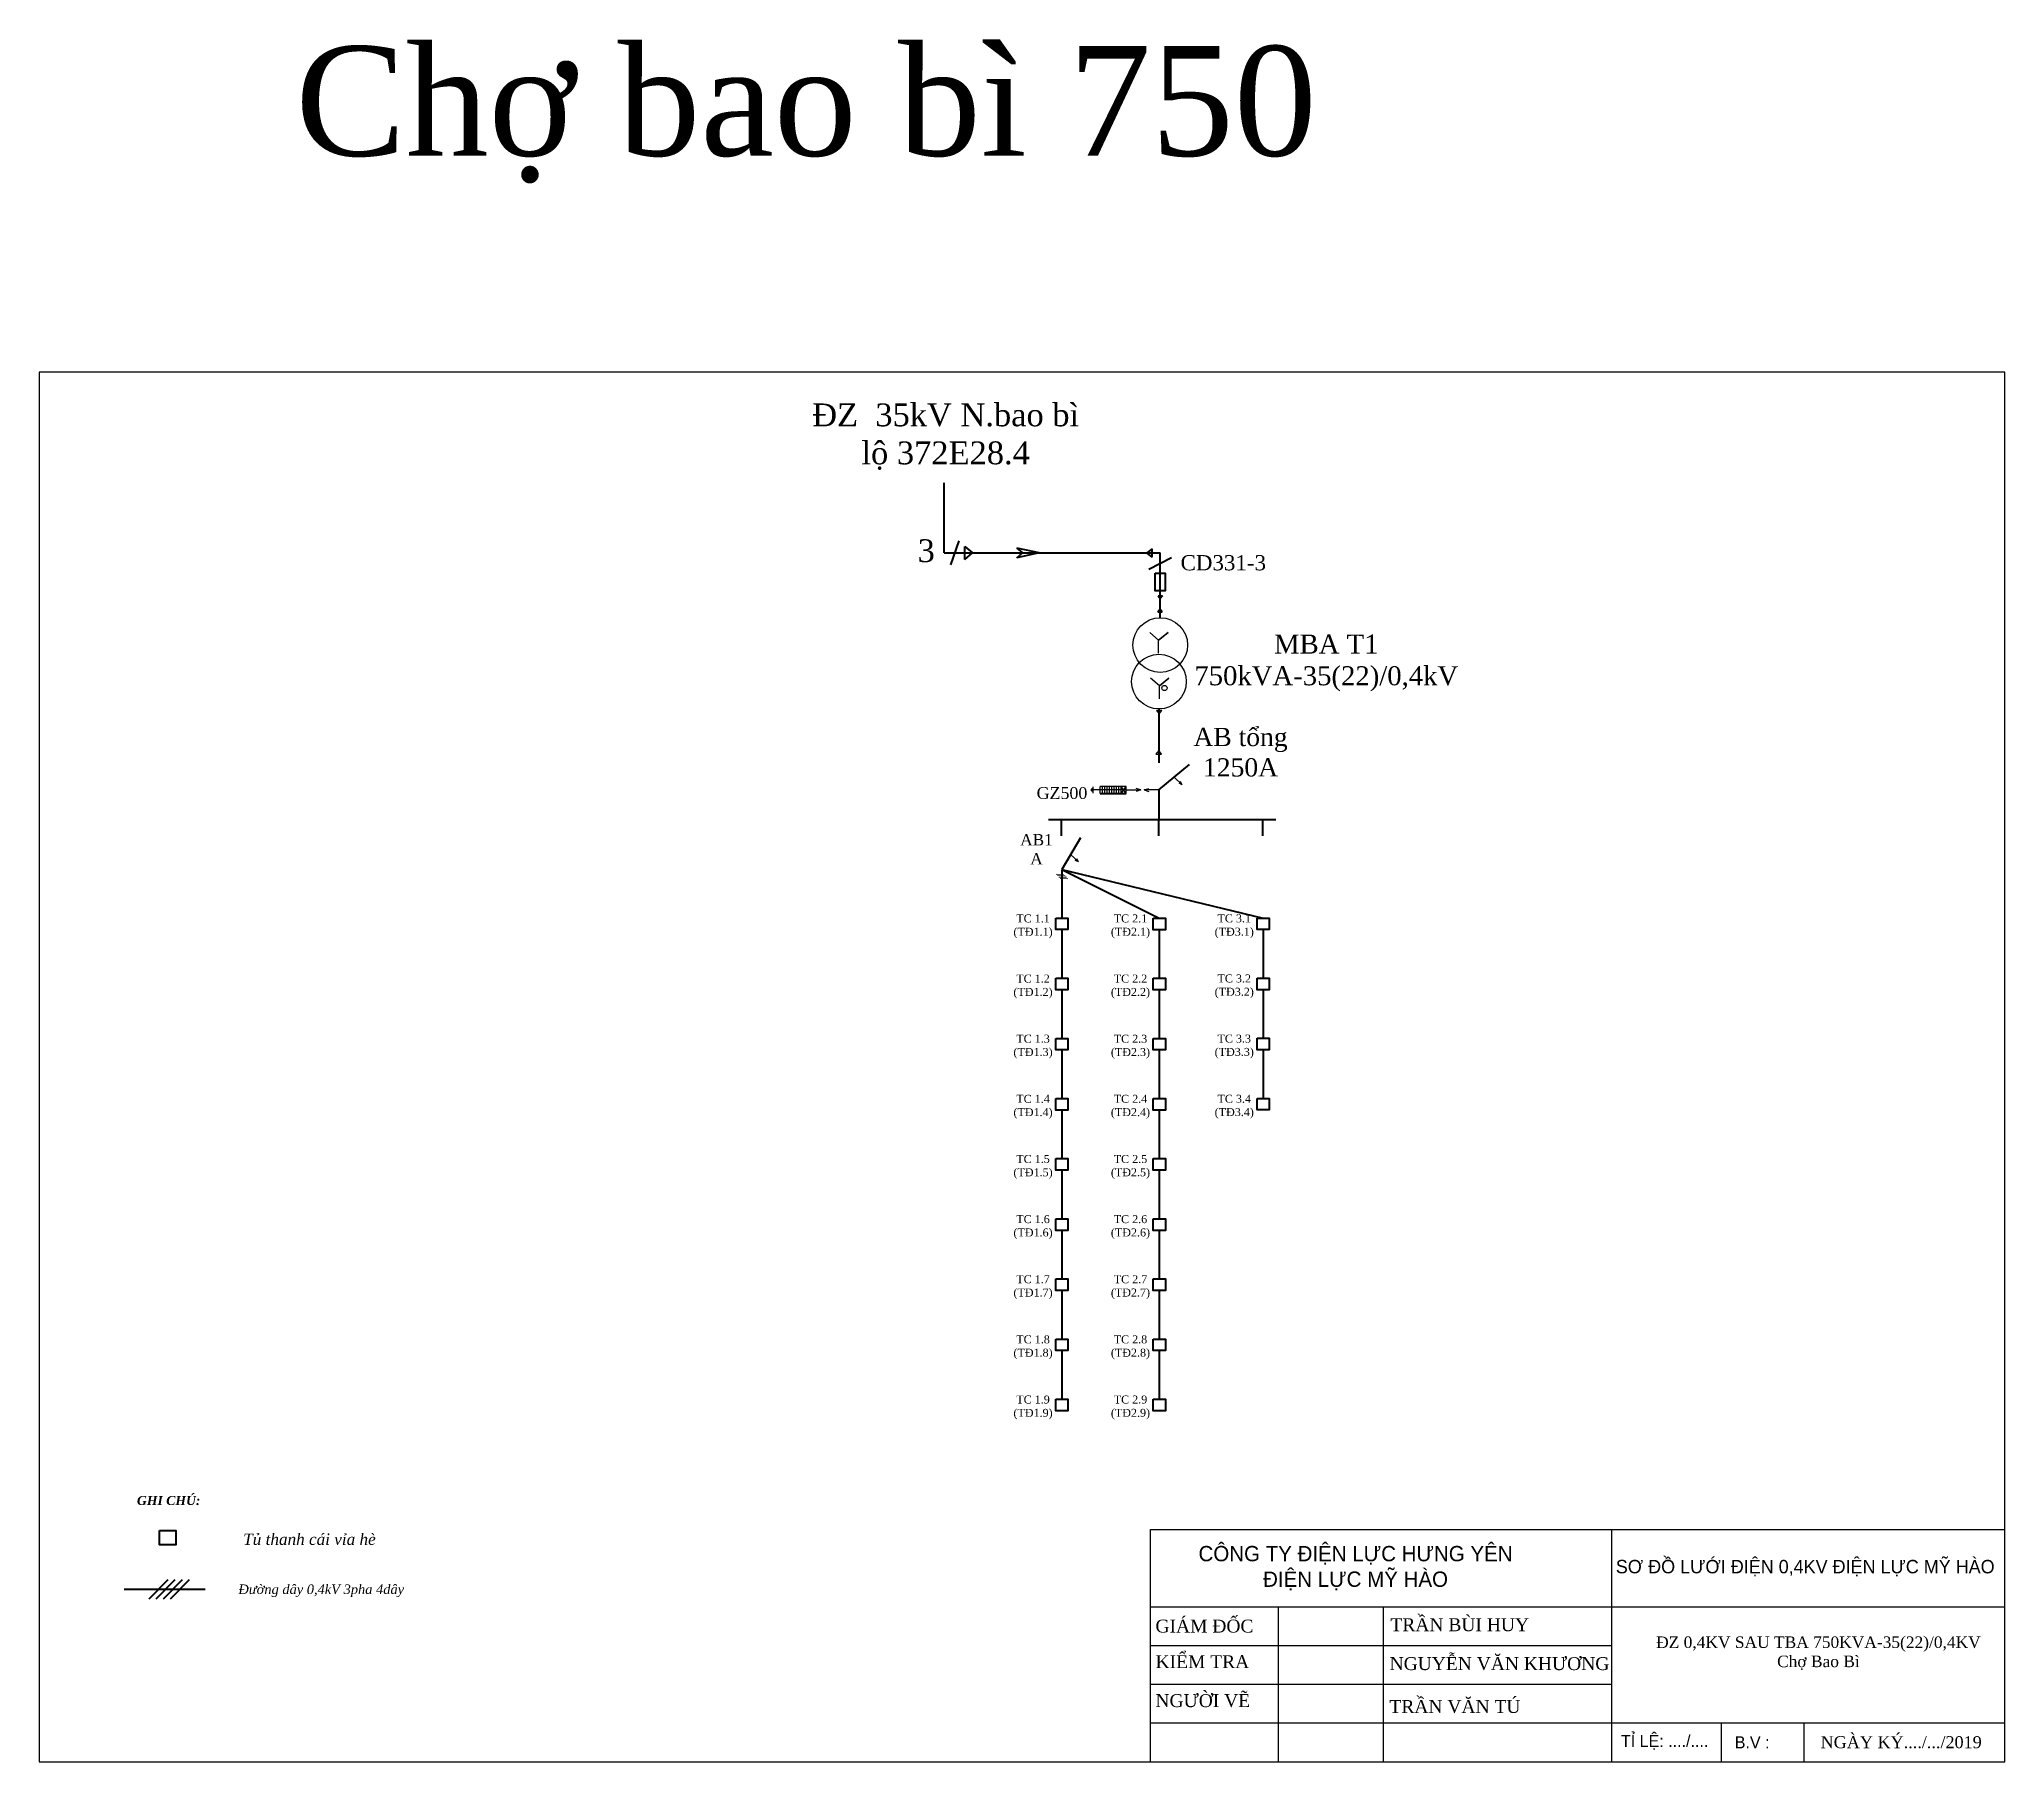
# Model space of a CAD drawing. Extents: x -2498 to 13808, y -1476 to 9052.
# Drawn here: x 13539.4 to 13808.3, y 3895.6 to 4131.2 of the extents above; entities that cross this region are included whole.
import ezdxf

# ---------------------------------------------------------------- set-up
doc = ezdxf.new("R2010")
doc.units = 0
doc.header["$LTSCALE"] = 0.08
doc.header["$MEASUREMENT"] = 0
doc.layers.get('0').update_dxf_attribs({"linetype": 'CONTINUOUS', "lineweight": 40})
doc.layers.add('Duong manh', color=8, linetype='CONTINUOUS')
doc.layers.add('khung', color=3, linetype='CONTINUOUS', lineweight=18)
doc.layers.add('NET DAM', color=6, linetype='CONTINUOUS', lineweight=25)
doc.styles.add('anh thong', font='times.ttf', dxfattribs={"height": 0.5})
doc.styles.get("Standard").update_dxf_attribs({"font": 'VHTEKN.TTF', "height": 2.5})

msp = doc.modelspace()

# ---------------------------------------------------------------- texts
at = {"color": 0, "linetype": 'Continuous', "lineweight": 30, "ltscale": 10, "attachment_point": 1}
for s, insert, char_height, width in [('{\\fTimes New Roman|b0|i0|c0|p18;Chợ bao bì 750}', (13574.44, 4130.28), 15, 164.54), ('\\pxqc;{\\fTimes New Roman|b0|i0|c238|p18;Đ\\fTimes New Roman|b0|i0|c0|p18;Z 0,4KV SAU TBA 750KVA-35(22)/0,4KV \\PChợ Bao Bì}', (13741.25, 3912.7), 1.575, 83.146)]:
    msp.add_mtext(s, dxfattribs=dict(at, insert=insert, char_height=char_height, width=width))
at = {"color": 0, "lineweight": 30, "style": 'anh thong'}
for s, insert, char_height, width, attachment_point in [('\\pxqc;{\\fTimes New Roman|b0|i0|c238|p18;Đ}Z  35kV N.bao bì \\Plộ 372E28.4', (13728.74, 4081.39), 3.12, 130.65, 3), ('3', (13659.58, 4062.81), 3.12, 31.6715, 1), ('CD331-3', (13701.4, 4060.64), 2.08, 44.5952, 2), ('MBA T1\\P750kVA-35(22)/0,4kV', (13715.49, 4049.77), 2.6, 96.1677, 2), ('AB tổng\\P1250A', (13703.76, 4037.01), 2.496, 44.5952, 2), ('GZ500', (13675.86, 4028.9), 1.622, 52.6742, 1), ('AB1\\PA', (13675.84, 4022.48), 1.56, 44.5952, 2), ('TC 1.1\\P(TĐ1.1)', (13675.37, 4011.48), 1.092, 31.2166, 2), ('TC 2.1\\P(TĐ2.1)', (13688.7, 4011.48), 1.092, 31.2166, 2), ('TC 3.1\\P(TĐ3.1)', (13702.9, 4011.49), 1.092, 31.2166, 2), ('TC 1.2\\P(TĐ1.2)', (13675.37, 4003.25), 1.092, 31.2166, 2), ('TC 2.2\\P(TĐ2.2)', (13688.7, 4003.25), 1.092, 31.2166, 2), ('TC 3.2\\P(TĐ3.2)', (13702.9, 4003.27), 1.092, 31.2166, 2), ('TC 1.3\\P(TĐ1.3)', (13675.37, 3995.03), 1.092, 31.2166, 2), ('TC 2.3\\P(TĐ2.3)', (13688.7, 3995.02), 1.092, 31.2166, 2), ('TC 3.3\\P(TĐ3.3)', (13702.9, 3995.04), 1.092, 31.2166, 2), ('TC 1.4\\P(TĐ1.4)', (13675.37, 3986.8), 1.092, 31.2166, 2), ('TC 2.4\\P(TĐ2.4)', (13688.7, 3986.8), 1.092, 31.2166, 2), ('TC 3.4\\P(TĐ3.4)', (13702.9, 3986.81), 1.092, 31.2166, 2), ('TC 1.5\\P(TĐ1.5)', (13675.37, 3978.57), 1.092, 31.2166, 2), ('TC 2.5\\P(TĐ2.5)', (13688.7, 3978.57), 1.092, 31.2166, 2), ('TC 1.6\\P(TĐ1.6)', (13675.37, 3970.34), 1.092, 31.2166, 2), ('TC 2.6\\P(TĐ2.6)', (13688.7, 3970.34), 1.092, 31.2166, 2), ('TC 1.7\\P(TĐ1.7)', (13675.37, 3962.12), 1.092, 31.2166, 2), ('TC 2.7\\P(TĐ2.7)', (13688.7, 3962.12), 1.092, 31.2166, 2), ('TC 1.8\\P(TĐ1.8)', (13675.37, 3953.89), 1.092, 31.2166, 2), ('TC 2.8\\P(TĐ2.8)', (13688.7, 3953.89), 1.092, 31.2166, 2), ('TC 1.9\\P(TĐ1.9)', (13675.37, 3945.66), 1.092, 31.2166, 2), ('TC 2.9\\P(TĐ2.9)', (13688.7, 3945.66), 1.092, 31.2166, 2), ('{\\fTimes New Roman|b0|i1|c0|p18;Tủ thanh cái vỉa hè}', (13567.31, 3926.78), 1.5543, 27.0089, 1)]:
    msp.add_mtext(s, dxfattribs=dict(at, insert=insert, char_height=char_height, width=width, attachment_point=attachment_point))
at = {"attachment_point": 1, "style": 'anh thong'}
for s, insert, char_height, width in [('{\\fTimes New Roman|b1|i1|c0|p18;GHI CHÚ:}', (13552.77, 3931.92), 1.2403, 17.8736), ('{\\fTimes New Roman|b0|i1|c238|p18;Đ\\fTimes New Roman|b0|i1|c0|p18;ường dây 0,4kV 3pha 4dây}', (13566.65, 3919.81), 1.3056, 33.3352)]:
    msp.add_mtext(s, dxfattribs=dict(at, insert=insert, char_height=char_height, width=width))

# ---------------------------------------------------------------- blocks, each defined once
blk = doc.blocks.new('khung')
at = {"layer": 'khung', "color": 5, "lineweight": -3, "ltscale": 4}
for p, q in [((630143, 2296298.9), (632881, 2296298.9)), ((630143, 2295554.2), (630143, 2296298.9)), ((631620.1, 2296298.9), (631620.1, 2295554.2)), ((630143, 2296050.6), (631457.3, 2296050.6)), ((630143, 2296050.6), (632881, 2296050.6)), ((630552, 2296050.6), (630552, 2295554.2)), ((630888.9, 2296050.6), (630888.9, 2295554.2)), ((630143, 2295926.5), (631620.1, 2295926.5)), ((630143, 2295802.4), (631620.1, 2295802.4)), ((630143, 2295678.3), (631512, 2295678.3)), ((630143, 2295678.3), (632881, 2295678.3)), ((631972.7, 2295554.2), (631972.7, 2295678.3)), ((632238.4, 2295554.2), (632238.4, 2295678.3))]:
    blk.add_line(p, q, dxfattribs=at)
blk.add_lwpolyline([(632881, 2300009), (626580.6, 2300009), (626580.6, 2295554.2), (632881, 2295554.2), (632881, 2300009)], dxfattribs=at)
at = {"layer": 'Duong manh', "color": 0, "lineweight": -3, "ltscale": 4}
for s, insert, char_height, width, attachment_point in [('{\\f.VnAvantH|b0|i0|c0|p34;C¤NG TY §IÖN LùC H¦NG Y£N\\P®iÖn lùc mü hµo}', (630800.1, 2296174.8), 49.141, 1314.329, 5), ('{\\f.VnAvantH|b0|i0|c0|p34;s¬ ®å l\xadíi ®iÖn 0,4kv ®iÖn lùc mü hµo}', (632241.6, 2296174.8), 43.049, 1423.665, 5), ('{\\fTimes New Roman|b0|i0|c0|p18; GIÁM ĐỐC}', (630143, 2295988.6), 41.37, 409.064, 4), ('{\\fTimes New Roman|b0|i0|c0|p18; TRẦN BÙI HUY}', (630896.3, 2295992.9), 41.37, 536.856, 4), ('{\\f.VnAvantH|b0|i0|c0|p34; \\fTimes New Roman|b0|i0|c0|p18; KIỂM TRA}', (630128, 2295874.7), 41.37, 409.064, 4), ('{\\fTimes New Roman|b0|i0|c0|p18; NGUYỄN VĂN KHƯƠNG}', (630893.6, 2295868.1), 41.37, 717.247, 4), ('{\\fTimes New Roman|b0|i0|c0|p18; NGƯỜI VẼ}', (630143, 2295749.5), 41.37, 409.064, 4), ('{\\f.VnAvantH|b0|i0|c0|p34; \\fTimes New Roman|b0|i0|c0|p18;TRẦN VĂN TÚ}', (630893.4, 2295730.7), 41.37, 536.856, 4), ('{\\f.VnAvantH|b0|i0|c0|p34; tØ lÖ: ..../....}', (631636.6, 2295616.3), 38.475, 301.491, 4), ('{\\f.VnAvantH|b0|i0|c0|p34;b.v :}', (632071.5, 2295616.3), 38.475, 424.338, 5), ('{\\fTimes New Roman|b0|i0|c0|p18;NGÀY KÝ..../.../2019}', (632549.2, 2295616.3), 38.475, 820.671, 5)]:
    blk.add_mtext(s, dxfattribs=dict(at, insert=insert, char_height=char_height, width=width, attachment_point=attachment_point))

# ---------------------------------------------------------------- linework, layer by layer
at = {"color": 0, "linetype": 'Continuous', "lineweight": 40, "ltscale": 8}
for p, q in [((13663.23, 4060.94), (13663.23, 4070.52)), ((13663.23, 4060.94), (13692.78, 4060.94)), ((13665.24, 4062.59), (13664.08, 4059.29)), ((13666.04, 4060.06), (13666.04, 4061.81)), ((13666.04, 4061.81), (13667.11, 4060.94)), ((13666.04, 4060.06), (13667.11, 4060.94)), ((13676.2, 4060.94), (13673.14, 4061.6)), ((13673.14, 4061.6), (13673.94, 4060.94)), ((13676.2, 4060.94), (13673.14, 4060.27)), ((13673.14, 4060.27), (13673.94, 4060.94)), ((13691.66, 4061.52), (13690.95, 4060.94)), ((13691.66, 4060.35), (13690.95, 4060.94)), ((13691.66, 4060.35), (13691.66, 4061.52)), ((13694.33, 4060.29), (13691.23, 4058.67)), ((13692.49, 4055.06), (13693.07, 4055.06)), ((13692.49, 4055.06), (13692.78, 4054.71)), ((13693.07, 4055.06), (13692.78, 4054.71)), ((13692.45, 4052.88), (13692.74, 4053.24)), ((13692.45, 4052.88), (13693.04, 4052.88)), ((13693.04, 4052.88), (13692.74, 4053.24)), ((13692.6, 4028.51), (13692.6, 4024.46)), ((13684.55, 4028.03), (13688.09, 4028.03)), ((13677.47, 4024.45), (13708.58, 4024.46)), ((13679.31, 4017.62), (13679.31, 4010.98)), ((13679.31, 4017.62), (13692.64, 4010.98)), ((13679.31, 4017.62), (13706.84, 4010.99)), ((13679.31, 4009.4), (13679.31, 4002.75)), ((13692.64, 4009.39), (13692.64, 4002.75)), ((13706.84, 4009.41), (13706.84, 4002.77)), ((13679.31, 4001.17), (13679.31, 3994.52)), ((13692.64, 4001.17), (13692.64, 3994.52)), ((13706.84, 4001.18), (13706.84, 3994.54)), ((13679.31, 3992.94), (13679.31, 3986.3)), ((13692.64, 3992.94), (13692.64, 3986.3)), ((13706.84, 3992.96), (13706.84, 3986.31)), ((13679.31, 3984.71), (13679.31, 3978.07)), ((13692.64, 3984.71), (13692.64, 3978.07)), ((13679.31, 3976.49), (13679.31, 3969.84)), ((13692.64, 3976.49), (13692.64, 3969.84)), ((13679.31, 3968.26), (13679.31, 3961.62)), ((13692.64, 3968.26), (13692.64, 3961.61)), ((13679.31, 3960.03), (13679.31, 3953.39)), ((13692.64, 3960.03), (13692.64, 3953.39)), ((13679.31, 3951.81), (13679.31, 3945.16)), ((13692.64, 3951.8), (13692.64, 3945.16))]:
    msp.add_line(p, q, dxfattribs=at)
at = {"color": 0, "lineweight": 40}
for p, q in [((13692.78, 4056.78), (13692.78, 4060.94)), ((13692.78, 4052.07), (13692.78, 4057.35)), ((13692.6, 4039.59), (13692.6, 4032.22)), ((13692.6, 4028.51), (13696.78, 4032)), ((13679.26, 4022.22), (13679.26, 4024.45)), ((13692.6, 4022.23), (13692.6, 4024.46)), ((13706.8, 4022.23), (13706.8, 4024.47)), ((13681.86, 4021.98), (13679.31, 4017.62))]:
    msp.add_line(p, q, dxfattribs=at)
at = {"color": 0, "lineweight": 30}
for p, q in [((13692.55, 4049.01), (13691.34, 4050.06)), ((13692.55, 4049.01), (13693.85, 4050.06)), ((13693.85, 4050.06), (13692.55, 4049.01)), ((13692.55, 4047.23), (13692.55, 4049.01)), ((13692.66, 4042.76), (13691.45, 4043.81)), ((13692.66, 4042.76), (13693.97, 4043.81)), ((13693.97, 4043.81), (13692.66, 4042.76)), ((13692.66, 4040.98), (13692.66, 4042.76)), ((13693.01, 4039.38), (13692.24, 4039.38)), ((13692.24, 4039.38), (13692.61, 4038.91)), ((13692.61, 4038.91), (13693.01, 4039.38)), ((13692.59, 4033.89), (13692.18, 4033.41)), ((13692.95, 4033.41), (13692.59, 4033.89)), ((13692.18, 4033.41), (13692.95, 4033.41))]:
    msp.add_line(p, q, dxfattribs=at)
at = {"lineweight": 30}
for p, q in [((13683.36, 4028.41), (13683.36, 4028.61)), ((13683.47, 4028.28), (13683.47, 4028.75)), ((13683.58, 4028.08), (13683.58, 4028.95)), ((13684.55, 4028.51), (13683.6, 4028.51)), ((13688.09, 4029), (13684.55, 4029)), ((13684.55, 4028.03), (13684.55, 4029)), ((13688.09, 4028.51), (13684.55, 4028.51)), ((13684.87, 4028.03), (13684.87, 4029)), ((13685.19, 4028.03), (13685.19, 4029)), ((13685.52, 4028.03), (13685.52, 4029)), ((13685.84, 4028.03), (13685.84, 4029)), ((13686.16, 4028.03), (13686.16, 4029)), ((13686.48, 4028.03), (13686.48, 4029)), ((13686.8, 4028.03), (13686.8, 4029)), ((13687.13, 4028.03), (13687.13, 4029)), ((13688.09, 4028.03), (13687.45, 4029)), ((13687.45, 4028.03), (13688.09, 4029)), ((13687.45, 4028.03), (13687.45, 4029)), ((13688.09, 4028.03), (13688.09, 4029)), ((13688.09, 4028.51), (13690.12, 4028.51)), ((13690.12, 4028.51), (13689.49, 4028.72)), ((13690.12, 4028.51), (13689.49, 4028.3)), ((13690.57, 4028.51), (13691.2, 4028.72)), ((13692.6, 4028.51), (13690.57, 4028.51)), ((13690.57, 4028.51), (13691.2, 4028.3)), ((13694.69, 4030.26), (13695.79, 4029.21)), ((13695.79, 4029.21), (13695.34, 4029.42)), ((13695.79, 4029.21), (13695.56, 4029.65)), ((13680.47, 4019.71), (13681.57, 4018.67)), ((13681.57, 4018.67), (13681.12, 4018.87)), ((13681.57, 4018.67), (13681.34, 4019.1))]:
    msp.add_line(p, q, dxfattribs=at)
at = {"linetype": 'Continuous', "lineweight": 9, "ltscale": 8}
for p, q in [((13679.56, 4016.96), (13678.54, 4016.98)), ((13679.75, 4016.77), (13678.73, 4016.79)), ((13679.93, 4016.57), (13678.91, 4016.59)), ((13680.12, 4016.37), (13679.1, 4016.4))]:
    msp.add_line(p, q, dxfattribs=at)
at = {"linetype": 'Continuous', "ltscale": 8}
for p, q in [((13551.01, 3919.15), (13562.11, 3919.15)), ((13556.99, 3920.43), (13554.38, 3917.82)), ((13557.97, 3920.43), (13555.36, 3917.82)), ((13558.95, 3920.43), (13556.34, 3917.82)), ((13559.93, 3920.43), (13557.32, 3917.82))]:
    msp.add_line(p, q, dxfattribs=at)
at = {"color": 0, "linetype": 'Continuous', "lineweight": 40, "ltscale": 8}
for points in [[(13692.09, 4058.16), (13693.44, 4058.16), (13693.44, 4055.76), (13692.09, 4055.76)], [(13678.48, 4010.98), (13680.14, 4010.98), (13680.14, 4009.4), (13678.48, 4009.4)], [(13691.82, 4010.98), (13693.47, 4010.98), (13693.47, 4009.39), (13691.82, 4009.39)], [(13706.02, 4010.99), (13707.67, 4010.99), (13707.67, 4009.41), (13706.02, 4009.41)], [(13678.48, 4002.75), (13680.14, 4002.75), (13680.14, 4001.17), (13678.48, 4001.17)], [(13691.82, 4002.75), (13693.47, 4002.75), (13693.47, 4001.17), (13691.82, 4001.17)], [(13706.02, 4002.77), (13707.67, 4002.77), (13707.67, 4001.18), (13706.02, 4001.18)], [(13678.48, 3994.52), (13680.14, 3994.52), (13680.14, 3992.94), (13678.48, 3992.94)], [(13691.82, 3994.52), (13693.47, 3994.52), (13693.47, 3992.94), (13691.82, 3992.94)], [(13706.02, 3994.54), (13707.67, 3994.54), (13707.67, 3992.96), (13706.02, 3992.96)], [(13678.48, 3986.3), (13680.14, 3986.3), (13680.14, 3984.71), (13678.48, 3984.71)], [(13691.82, 3986.3), (13693.47, 3986.3), (13693.47, 3984.71), (13691.82, 3984.71)], [(13706.02, 3986.31), (13707.67, 3986.31), (13707.67, 3984.73), (13706.02, 3984.73)], [(13678.48, 3978.07), (13680.14, 3978.07), (13680.14, 3976.49), (13678.48, 3976.49)], [(13691.82, 3978.07), (13693.47, 3978.07), (13693.47, 3976.49), (13691.82, 3976.49)], [(13678.48, 3969.84), (13680.14, 3969.84), (13680.14, 3968.26), (13678.48, 3968.26)], [(13691.82, 3969.84), (13693.47, 3969.84), (13693.47, 3968.26), (13691.82, 3968.26)], [(13678.48, 3961.62), (13680.14, 3961.62), (13680.14, 3960.03), (13678.48, 3960.03)], [(13691.82, 3961.61), (13693.47, 3961.61), (13693.47, 3960.03), (13691.82, 3960.03)], [(13678.48, 3953.39), (13680.14, 3953.39), (13680.14, 3951.81), (13678.48, 3951.81)], [(13691.82, 3953.39), (13693.47, 3953.39), (13693.47, 3951.8), (13691.82, 3951.8)], [(13678.48, 3945.16), (13680.14, 3945.16), (13680.14, 3943.58), (13678.48, 3943.58)], [(13691.82, 3945.16), (13693.47, 3945.16), (13693.47, 3943.58), (13691.82, 3943.58)]]:
    msp.add_lwpolyline(points, close=True, dxfattribs=at)
at = {"linetype": 'Continuous', "ltscale": 8}
msp.add_lwpolyline([(13555.87, 3927.19), (13558.09, 3927.19), (13558.09, 3925.24), (13555.87, 3925.24)], close=True, dxfattribs=at)
at = {"color": 0, "lineweight": 30}
for centre, radius in [((13692.78, 4048.34), 3.74), ((13692.6, 4043.33), 3.74), ((13693.35, 4042.46), 0.358)]:
    msp.add_circle(centre, radius, dxfattribs=at)

# ---------------------------------------------------------------- block references
at = {"layer": 'NET DAM', "color": 7, "xscale": 0.04267904256000001, "yscale": 0.04267904256000001, "zscale": 0.04267904256000001}
msp.add_blockref('khung', (-13202.45, -94076.49), dxfattribs=at)

msp.set_redraw_order([(e.dxf.handle, doc.entitydb.next_handle()) for e in msp.query("TEXT MTEXT ATTDEF DIMENSION ARC_DIMENSION")])  # texts and dimensions are drawn at this point

doc.saveas('drawing.dxf')
